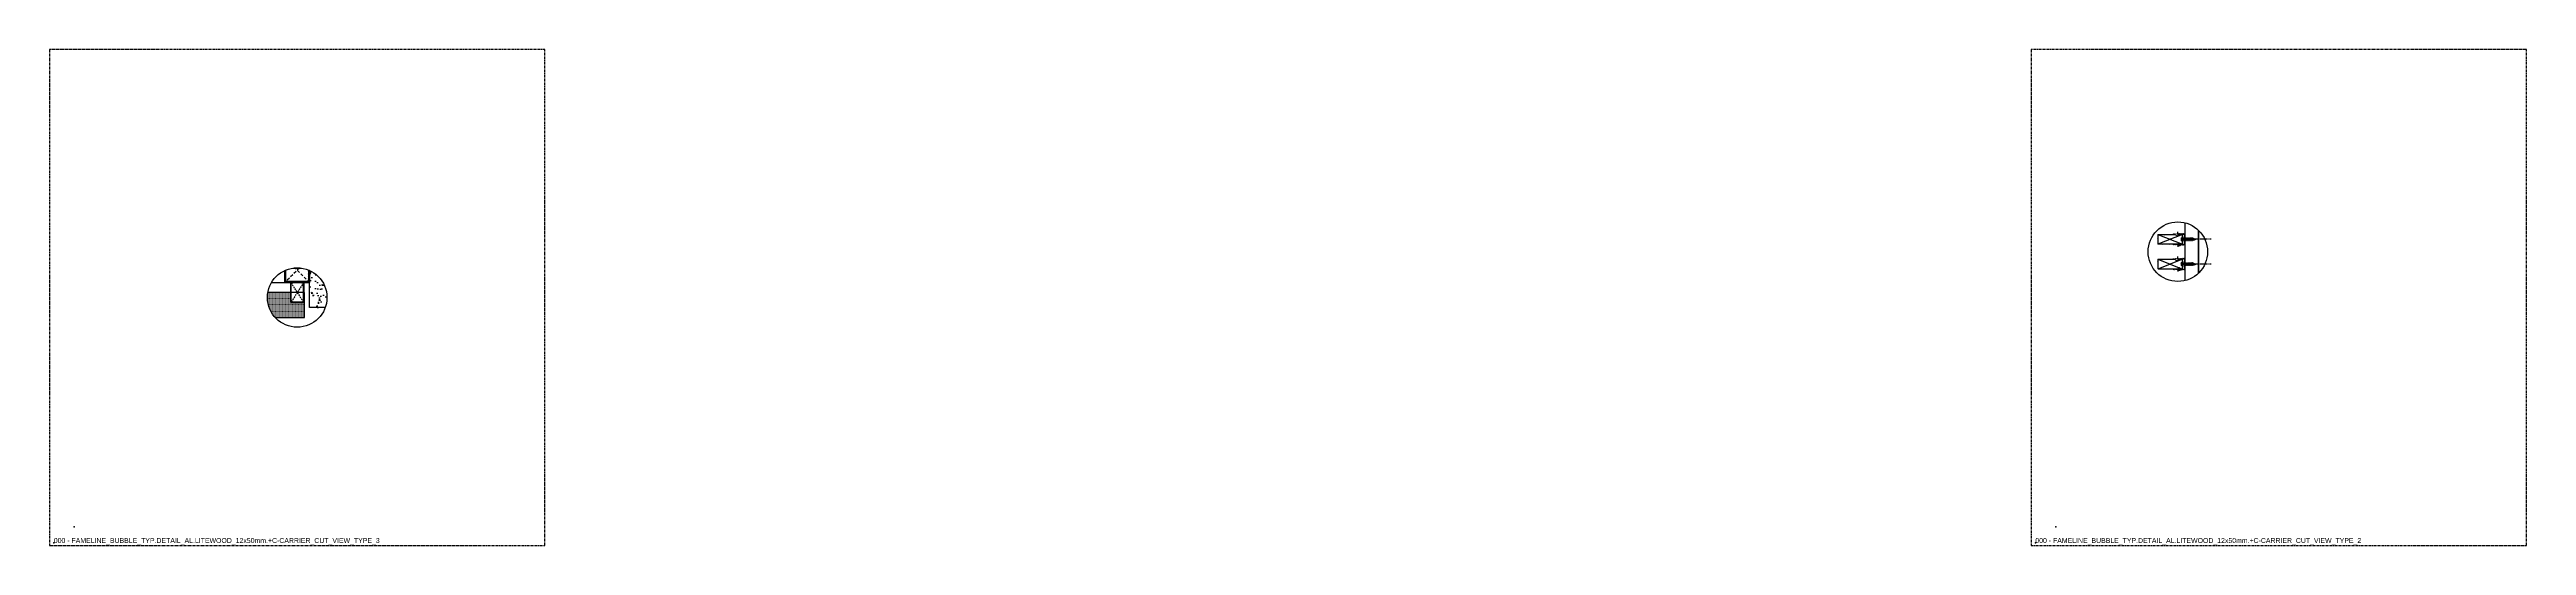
# Model space of a CAD drawing. Header units: millimetres. Extents: x -244126 to 368105, y -173968 to 259060.
# Drawn here: x 174884 to 179884, y -122644 to -121644 of the extents above; entities that cross this region are included whole.
import ezdxf
from ezdxf.enums import TextEntityAlignment as Align
from ezdxf.xclip import XClip

# ---------------------------------------------------------------- set-up
doc = ezdxf.new("R2010")
doc.units = ezdxf.units.MM
doc.header["$MEASUREMENT"] = 0
doc.header["$XCLIPFRAME"] = 0
for name, pattern in [('005_GG_TA_LINE', [13.75, 5, -1.25, 1.25, -1.25, 5]), ('HIDDEN', [9.525, 6.35, -3.175]), ('SLD-Solid', [0]), ('TA_HL_000.30000', [1.95, 1.065, -0.885])]:
    doc.linetypes.add(name, pattern=pattern)
for name, color, linetype in [('000 - H A T C H', 8, 'Continuous'), ('000 - H I D D E N', 7, 'Continuous'), ('000 - SYMBOL CON', 1, 'Continuous'), ('000 - WIPEOUT', 250, 'Continuous'), ('001 - ASCESSORIES', 1, 'Continuous'), ('002 - STRUCTURAL STEEL', 4, 'Continuous'), ('004 - CONCRETE', 5, 'Continuous'), ('A02_LITEWOOD', 7, 'Continuous'), ('A04_TUBE SERIES', 7, 'Continuous')]:
    doc.layers.add(name, color=color, linetype=linetype)
doc.styles.add('Cetury Gothic', font='GOTHIC.TTF')
doc.styles.get("Standard").update_dxf_attribs({"font": 'arial.ttf'})
doc.styles.add('TA', font='Cordia New.ttf', dxfattribs={"height": 4.5})

# ---------------------------------------------------------------- blocks, each defined once
blk = doc.blocks.new('*U3050')
at = {"layer": '002 - STRUCTURAL STEEL', "color": 0, "linetype": 'ByBlock'}
blk.add_lwpolyline([(0, 1700), (50, 1700), (50, 0), (0, 0)], close=True, dxfattribs=at)
blk = doc.blocks.new('*U3043')
at = {"color": 250}
blk.add_wipeout([(50, 0), (50, 50), (0, 50), (0, 0)], dxfattribs=at).dxf.layer = '000 - WIPEOUT'
at = {"layer": '000 - H A T C H'}
h = blk.add_hatch(dxfattribs=at)
h.set_pattern_fill('ANSI32', color=256, scale=0.25)
h.set_pattern_definition([(45, (37.5, 37.5), (-1.6838, 1.6838), []), (45, (38.6225, 37.5), (-1.6838, 1.6838), [])])
edge = h.paths.add_edge_path()
edge.add_line((50, 3), (50, 47))
edge.add_arc((47, 47), 3, 0, 90)
edge.add_line((47, 50), (3, 50))
edge.add_arc((3, 47), 3, 90, 180)
edge.add_line((0, 47), (0, 3))
edge.add_arc((3, 3), 3, 180, 270)
edge.add_line((3, 0), (47, 0))
edge.add_arc((47, 3), 3, 270, 360)
edge = h.paths.add_edge_path(flags=16)
edge.add_line((47.7, 4.3), (47.7, 45.7))
edge.add_arc((45.7, 45.7), 2, 0, 90)
edge.add_line((45.7, 47.7), (4.3, 47.7))
edge.add_arc((4.3, 45.7), 2, 90, 180)
edge.add_line((2.3, 45.7), (2.3, 4.3))
edge.add_arc((4.3, 4.3), 2, 180, 270)
edge.add_line((4.3, 2.3), (45.7, 2.3))
edge.add_arc((45.7, 4.3), 2, 270, 360)
at = {"layer": '000 - H I D D E N', "color": 8, "linetype": 'HIDDEN'}
for p, q in [((50, 0), (0, 50)), ((50, 50), (0, 0))]:
    blk.add_line(p, q, dxfattribs=at)
at = {"layer": '002 - STRUCTURAL STEEL', "color": 0}
for points in [[(50, 3), (50, 47, 0.414214), (47, 50), (3, 50, 0.414214), (0, 47), (0, 3, 0.414214), (3, 0), (47, 0, 0.414214)], [(47.7, 4.3), (47.7, 45.7, 0.414214), (45.7, 47.7), (4.3, 47.7, 0.414214), (2.3, 45.7), (2.3, 4.3, 0.414214), (4.3, 2.3), (45.7, 2.3, 0.414214)]]:
    blk.add_lwpolyline(points, format="xyb", close=True, dxfattribs=at)
at = {"layer": 'Defpoints', "color": 250}
blk.add_lwpolyline([(50, 0), (50, 50), (0, 50), (0, 0)], close=True, dxfattribs=at)
blk = doc.blocks.new('*U4899')
at = {"layer": 'A02_LITEWOOD', "color": 0, "style": 'TA', "flags": 1}
for tag, p in [('ITEM_VALUE', (10, -52.5)), ('PRODUCT_NAME_VALUE', (60, -52.5)), ('ITEM_NUMBER_VALUE', (120, -52.5)), ('PRODUCT_CODE_VALUE', (160, -52.5)), ('SELLING_PRICE_VALUE', (200, -52.5)), ('UNIT_VALUE', (230, -52.5)), ('TYPE_OF_COLOR_VALUE', (255, -52.5)), ('SECTION_VALUE', (285, -52.5))]:
    blk.add_attdef(tag, text='', height=1.8, dxfattribs=at).set_placement(p, align=Align.MIDDLE_CENTER)
at = {"color": 0, "ltscale": 300}
blk.add_wipeout([(0, -25), (870, -25), (870, 25), (0, 25)], dxfattribs=at).dxf.layer = '000 - WIPEOUT'
blk.add_lwpolyline([(0, -25), (870, -25), (870, 25), (0, 25)], close=True, dxfattribs=at)
for p in [(25, 25), (0, -25)]:
    blk.add_point(p, dxfattribs=at)
blk = doc.blocks.new('000 - ASSCESSORIES_FAMELINE_ALC-CARRIER_FOR_12x50mm._SIDE_VIEW')
blk.add_wipeout([(-20, -13), (20, -13), (20, 13), (-20, 13)]).dxf.layer = '000 - WIPEOUT'
at = {"layer": '000 - H A T C H'}
h = blk.add_hatch(dxfattribs=at)
h.set_pattern_fill('ANSI32', color=256, scale=0.1)
h.set_pattern_definition([(45, (-15462.6393, 6516.9696), (-0.67351921, 0.67351921), []), (45, (-15462.1903, 6516.9696), (-0.67351921, 0.67351921), [])])
edge = h.paths.add_edge_path()
edge.add_line((-20, 9), (-20, 12.3))
edge.add_arc((-19.3, 12.3), 0.7, 90, 180, ccw=False)
edge.add_line((-19.3, 13), (19.3, 13))
edge.add_arc((19.3, 12.3), 0.7, 0, 90, ccw=False)
edge.add_line((20, 12.3), (20, -12.3))
edge.add_arc((19.3, -12.3), 0.7, 270, 360, ccw=False)
edge.add_line((19.3, -13), (-19.3, -13))
edge.add_arc((-19.3, -12.3), 0.7, 180, 270, ccw=False)
edge.add_line((-20, -12.3), (-20, -9))
edge.add_line((-20, -9), (-19.3, -9))
edge.add_line((-19.3, -9), (-19.3, -12.1))
edge.add_arc((-19.1, -12.1), 0.2, 180, 270)
edge.add_line((-19.1, -12.3), (19.1, -12.3))
edge.add_arc((19.1, -12.1), 0.2, 270, 360)
edge.add_line((19.3, -12.1), (19.3, 12.1))
edge.add_arc((19.1, 12.1), 0.2, 0, 90)
edge.add_line((19.1, 12.3), (-19.1, 12.3))
edge.add_arc((-19.1, 12.1), 0.2, 90, 180)
edge.add_line((-19.3, 12.1), (-19.3, 9))
edge.add_line((-19.3, 9), (-20, 9))
at = {"color": 250}
blk.add_line((0, -13), (0, 13), dxfattribs=at)
at = {"layer": '000 - SYMBOL CON', "color": 8, "linetype": 'HIDDEN', "ltscale": 0.5}
for points in [[(-20, -13), (20, 13)], [(-20, 13), (20, -13)]]:
    blk.add_lwpolyline(points, dxfattribs=at)
at = {"layer": '001 - ASCESSORIES', "color": 0}
blk.add_lwpolyline([(-20, 9), (-20, 12.3, -0.414214), (-19.3, 13), (19.3, 13, -0.414214), (20, 12.3), (20, -12.3, -0.414214), (19.3, -13), (-19.3, -13, -0.414214), (-20, -12.3), (-20, -9), (-19.3, -9), (-19.3, -12.1, 0.414214), (-19.1, -12.3), (19.1, -12.3, 0.414214), (19.3, -12.1), (19.3, 12.1, 0.414214), (19.1, 12.3), (-19.1, 12.3, 0.414214), (-19.3, 12.1), (-19.3, 9)], format="xyb", close=True, dxfattribs=at)
at = {"layer": 'Defpoints', "color": 250}
blk.add_lwpolyline([(-20, -13), (20, -13), (20, 13), (-20, 13)], close=True, dxfattribs=at)
blk = doc.blocks.new('*U3111')
at = {"layer": '001 - ASCESSORIES', "color": 0, "xscale": -1}
blk.add_blockref('000 - ASSCESSORIES_FAMELINE_ALC-CARRIER_FOR_12x50mm._SIDE_VIEW', (0, 0), dxfattribs=at)
at = {"layer": 'A04_TUBE SERIES', "color": 0, "style": 'TA', "flags": 1}
for tag, p in [('ITEM_VALUE', (50, -212.5)), ('PRODUCT_NAME_VALUE', (300, -212.5)), ('ITEM_NUMBER_VALUE', (600, -212.5)), ('PRODUCT_CODE_VALUE', (800, -212.5)), ('SELLING_PRICE_VALUE', (1000, -212.5)), ('UNIT_VALUE', (1150, -212.5)), ('TYPE_OF_COLOR_VALUE', (1275, -212.5)), ('SECTION_VALUE', (1425, -212.5))]:
    blk.add_attdef(tag, text='', height=9, dxfattribs=at).set_placement(p, align=Align.MIDDLE_CENTER)
blk = doc.blocks.new('000 - CONCRETE_COLUMN_100x100mm.-CUT_VIEW')
at = {"layer": '000 - H A T C H'}
h = blk.add_hatch(dxfattribs=at)
h.set_pattern_fill('AR-CONC', color=256, scale=4)
h.set_pattern_definition([(50, (-55619.507, -25057.84), (28.690407, -2.510085), [3, -33]), (355, (-55619.507, -25057.84), (-5.550053, 30.087685), [2.4, -26.4]), (100.451444, (-55617.116, -25058.05), (23.140354, 27.5776), [2.549608, -28.045684]), (46.1842, (-55619.507, -25049.84), (42.689653, -6.620771), [4.5, -49.5]), (96.635635, (-55615.95, -25050.39), (37.386478, 38.964744), [3.824414, -42.06855]), (351.18416, (-55619.507, -25049.84), (37.386478, 38.964744), [3.6, -39.6]), (21, (-55615.507, -25051.84), (23.876282, -16.104756), [3, -33]), (326, (-55615.507, -25051.84), (9.732613, 29.006002), [2.4, -26.4]), (71.451445, (-55613.517, -25053.182), (33.608895, 12.901246), [2.549608, -28.045684]), (37.5, (-55619.507, -25057.84), (0.4863942, 13.3157542), [0, -26.08, 0, -26.8, 0, -26.5]), (7.5, (-55619.507, -25057.84), (10.5227815, 15.7764685), [0, -15.28, 0, -25.48, 0, -10.1]), (327.5, (-55628.427, -25057.84), (21.3528974, -0.9021949), [0, -10, 0, -31.2, 0, -41.4]), (317.5, (-55632.427, -25057.84), (23.327447, 4.0041993), [0, -13, 0, -20.72, 0, -29.4])])
h.paths.add_polyline_path([(-50, -50), (50, -50), (50, 50), (-50, 50)])
at = {"layer": '004 - CONCRETE'}
blk.add_lwpolyline([(-50, -50), (50, -50), (50, 50), (-50, 50)], close=True, dxfattribs=at)
blk = doc.blocks.new('000 - FAMELINE_BUBBLE_TYP.DETAIL_AL.LITEWOOD_12x50mm.+C-CARRIER_CUT_VIEW_TYPE_3')
at = {"layer": '002 - STRUCTURAL STEEL', "color": 1}
ref = blk.add_blockref('*U3050', (25, 80), dxfattribs=dict(at, xscale=-1, rotation=90))
XClip(ref).set_block_clipping_path([(20.6107134871, 33.5388902965), (25.4220802787, 49.9249007802), (34.6550255387, 64.2916440368), (47.5615509527, 75.47521197), (63.0960465895, 82.569578417), (80, 85.0000000001), (96.9039534105, 82.569578417), (112.4384490473, 75.47521197), (125.3449744613, 64.2916440368), (134.5779197213, 49.9249007802), (139.3892865129, 33.5388902965), (139.3892865129, 16.4611097037), (134.5779197213, 0.07509922), (125.3449744613, -14.2916440366), (112.4384490473, -25.4752119698), (96.9039534105, -32.5695784168), (80, -34.9999999999), (63.0960465895, -32.5695784168), (47.5615509527, -25.4752119698), (34.6550255387, -14.2916440366), (25.4220802787, 0.07509922), (20.6107134871, 16.4611097037)])
at = {"layer": '002 - STRUCTURAL STEEL', "color": 4}
ref = blk.add_blockref('*U3043', (-25, 80), dxfattribs=dict(at, xscale=-1, rotation=180))
XClip(ref).set_block_clipping_path([(16.4611097035, 20.6107134871), (0.0750992198, 25.4220802787), (-14.2916440368, 34.6550255387), (-25.47521197, 47.5615509527), (-32.569578417, 63.0960465895), (-35.0000000001, 80), (-32.569578417, 96.9039534105), (-25.47521197, 112.4384490473), (-14.2916440368, 125.3449744613), (0.0750992198, 134.5779197213), (16.4611097035, 139.3892865129), (33.5388902963, 139.3892865129), (49.92490078, 134.5779197213), (64.2916440366, 125.3449744613), (75.4752119698, 112.4384490473), (82.5695784168, 96.9039534105), (84.9999999999, 80), (82.5695784168, 63.0960465895), (75.4752119698, 47.5615509527), (64.2916440366, 34.6550255387), (49.92490078, 25.4220802787), (33.5388902963, 20.6107134871)])
at = {"layer": 'A02_LITEWOOD', "color": 2}
ref = blk.add_blockref('*U4899', (-855, -15), dxfattribs=at)
XClip(ref).set_block_clipping_path([(846.4611097035, 74.3892901212), (830.0750992198, 69.5779233296), (815.7083559632, 60.3449780696), (804.52478803, 47.4384526557), (797.430421583, 31.9039570188), (794.9999999999, 15.0000036084), (797.430421583, -1.9039498021), (804.52478803, -17.438445439), (815.7083559632, -30.3449708529), (830.0750992198, -39.5779161129), (846.4611097035, -44.3892829045), (863.5388902963, -44.3892829045), (879.92490078, -39.5779161129), (894.2916440366, -30.3449708529), (905.4752119698, -17.438445439), (912.5695784168, -1.9039498021), (914.9999999999, 15.0000036084), (912.5695784168, 31.9039570188), (905.4752119698, 47.4384526557), (894.2916440366, 60.3449780696), (879.92490078, 69.5779233296), (863.5388902963, 74.3892901212)])
at = {"layer": '001 - ASCESSORIES', "color": 3, "rotation": 90}
blk.add_blockref('*U3111', (0, 10), dxfattribs=at)
at = {"layer": '000 - H A T C H'}
h = blk.add_hatch(dxfattribs=at)
h.set_pattern_fill('DOTS', color=8, scale=15)
h.set_pattern_definition([(360, (20374.8088, -88669.5036), (0.46875, 0.9375), [0, -0.9375])])
edge = h.paths.add_edge_path()
edge.add_line((-13, 10), (-59.2, 10))
edge.add_arc((0, 0.5), 60, 170.8752, 180)
edge.add_arc((0, 0.5), 60, 180, 222.4346)
edge.add_line((-44.3, -40), (15, -40))
edge.add_line((15, -40), (15, 10))
edge.add_line((15, 10), (13, 10))
edge.add_line((13, 10), (13, -9.5))
edge.add_line((13, -9.5), (-13, -9.5))
edge.add_line((-13, -9.5), (-13, 10))
at = {"layer": '000 - SYMBOL CON', "color": 2, "linetype": 'ByBlock'}
blk.add_circle((0, 0), 60, dxfattribs=at)
at = {"color": 3}
ref = blk.add_blockref('000 - CONCRETE_COLUMN_100x100mm.-CUT_VIEW', (75, 30), dxfattribs=dict(at, xscale=-1))
XClip(ref).set_block_clipping_path([(83.5388902964, 29.389286513), (99.9249007801, 24.5779197214), (114.2916440367, 15.3449744614), (125.4752119699, 2.4384490475), (132.5695784169, -13.0960465894), (135, -29.9999999998), (132.5695784169, -46.9039534103), (125.4752119699, -62.4384490472), (114.2916440367, -75.3449744611), (99.9249007801, -84.5779197211), (83.5388902964, -89.3892865127), (66.4611097036, -89.3892865127), (50.0750992199, -84.5779197211), (35.7083559633, -75.3449744611), (24.5247880301, -62.4384490472), (17.4304215831, -46.9039534103), (15, -29.9999999998), (17.4304215831, -13.0960465894), (24.5247880301, 2.4384490475), (35.7083559633, 15.3449744614), (50.0750992199, 24.5779197214), (66.4611097036, 29.389286513)])
blk = doc.blocks.new('*U1760')
at = {"color": 0, "linetype": '005_GG_TA_LINE'}
blk.add_lwpolyline([(0, 0), (1000, 0), (1000, 1000), (0, 1000)], close=True, dxfattribs=at)
for p in [(8.6, 4.9), (50, 37.5)]:
    blk.add_point(p, dxfattribs=at)
blk.add_attdef('NAMEBLK', (8.6, 4.9), '', height=10, dxfattribs=at)
blk = doc.blocks.new('*U4910')
at = {"color": 3}
blk.add_wipeout([(0, 13.5), (150, 13.5), (150, -13.5), (0, -13.5)], dxfattribs=at).dxf.layer = '000 - WIPEOUT'
at = {"layer": '001 - ASCESSORIES', "color": 0}
for points in [[(0, 13.5), (150, 13.5), (150, -12.5), (0, -12.5)], [(0, -13.5), (150, -13.5), (150, -12.5), (0, -12.5)]]:
    blk.add_lwpolyline(points, close=True, dxfattribs=at)
blk = doc.blocks.new('*U4939')
at = {"layer": '000 - H A T C H'}
h = blk.add_hatch(dxfattribs=at)
h.set_pattern_fill('ANSI32', color=8, scale=5)
edge = h.paths.add_edge_path()
edge.add_line((0, -4.4), (0.2, -4.6))
edge.add_line((0.2, -4.6), (0, -4.8))
edge.add_line((0, -4.8), (0.2, -5))
edge.add_line((0.2, -5), (0, -5.2))
edge.add_line((0, -5.2), (0.2, -5.4))
edge.add_line((0.2, -5.4), (0, -5.6))
edge.add_line((0, -5.6), (0.2, -5.8))
edge.add_line((0.2, -5.8), (0, -6))
edge.add_line((0, -6), (0.2, -6.2))
edge.add_line((0.2, -6.2), (0, -6.4))
edge.add_line((0, -6.4), (0.2, -6.6))
edge.add_line((0.2, -6.6), (0, -6.8))
edge.add_line((0, -6.8), (0.2, -7))
edge.add_line((0.2, -7), (0, -7.2))
edge.add_line((0, -7.2), (0.2, -7.4))
edge.add_line((0.2, -7.4), (0, -7.6))
edge.add_line((0, -7.6), (0.2, -7.8))
edge.add_line((0.2, -7.8), (0, -8))
edge.add_line((0, -8), (0.2, -8.2))
edge.add_line((0.2, -8.2), (0, -8.4))
edge.add_line((0, -8.4), (0.2, -8.6))
edge.add_line((0.2, -8.6), (0, -8.8))
edge.add_line((0, -8.8), (0.2, -9))
edge.add_line((0.2, -9), (0, -9.2))
edge.add_line((0, -9.2), (0.2, -9.4))
edge.add_line((0.2, -9.4), (0, -9.6))
edge.add_line((0, -9.6), (0.2, -9.8))
edge.add_line((0.2, -9.8), (0.2, -11.5))
edge.add_arc((0.5, -11.5), 0.3, 180, 271.6094)
edge.add_line((0.5, -11.8), (24.9, -11))
edge.add_arc((24.9, -10.7), 0.3, 271.6099, 360)
edge.add_line((25.2, -10.7), (25.2, -10.3))
edge.add_arc((24.9, -10.3), 0.3, 360, 449.9039)
edge.add_line((24.9, -10), (20.9, -10))
edge.add_arc((20.9, -9.7), 0.3, 246.56, 270, ccw=False)
edge.add_line((20.8, -10), (16.8, -8.4))
edge.add_arc((16.7, -8.7), 0.3, 66.6413, 179.8948)
edge.add_line((16.4, -8.7), (16.4, -9.7))
edge.add_arc((16.1, -9.7), 0.3, 270, 360, ccw=False)
edge.add_line((16.1, -10), (5.7, -10))
edge.add_arc((5.7, -9.7), 0.3, 179.9451, 270, ccw=False)
edge.add_line((5.4, -9.7), (5.4, -9.2))
edge.add_arc((5.1, -9.2), 0.3, 0, 89.9032)
edge.add_line((5.1, -8.9), (4.7, -8.9))
edge.add_arc((4.7, -9.2), 0.3, 90, 180)
edge.add_line((4.4, -9.2), (4.4, -9.7))
edge.add_arc((4.1, -9.7), 0.3, 270, 359.976, ccw=False)
edge.add_line((4.1, -10), (2.3, -10))
edge.add_arc((2.3, -9.7), 0.3, 180, 270, ccw=False)
edge.add_line((2, -9.7), (2, -0.3))
edge.add_line((2, -0.3), (1.7, 0))
edge.add_line((1.7, 0), (2, 0.3))
edge.add_line((2, 0.3), (2, 9.7))
edge.add_arc((2.3, 9.7), 0.3, 89.8801, 180, ccw=False)
edge.add_line((2.3, 10), (4.1, 10))
edge.add_arc((4.1, 9.7), 0.3, -0.024, 89.8801, ccw=False)
edge.add_line((4.4, 9.7), (4.4, 9.2))
edge.add_arc((4.7, 9.2), 0.3, 180, 270)
edge.add_line((4.7, 8.9), (5.1, 8.9))
edge.add_arc((5.1, 9.2), 0.3, 270, 360)
edge.add_line((5.4, 9.2), (5.4, 9.7))
edge.add_arc((5.7, 9.7), 0.3, 89.8801, 179.9451, ccw=False)
edge.add_line((5.7, 10), (12.2, 10))
edge.add_line((12.2, 10), (12.4, 9.8))
edge.add_line((12.4, 9.8), (12.6, 10))
edge.add_line((12.6, 10), (12.8, 9.8))
edge.add_line((12.8, 9.8), (13, 10))
edge.add_line((13, 10), (13.2, 9.8))
edge.add_line((13.2, 9.8), (13.4, 10))
edge.add_line((13.4, 10), (13.6, 9.8))
edge.add_line((13.6, 9.8), (13.8, 10))
edge.add_line((13.8, 10), (14, 9.8))
edge.add_line((14, 9.8), (14.2, 10))
edge.add_line((14.2, 10), (14.4, 9.8))
edge.add_line((14.4, 9.8), (14.6, 10))
edge.add_line((14.6, 10), (14.8, 9.8))
edge.add_line((14.8, 9.8), (15, 10))
edge.add_line((15, 10), (15.2, 9.8))
edge.add_line((15.2, 9.8), (15.4, 10))
edge.add_line((15.4, 10), (15.6, 9.8))
edge.add_line((15.6, 9.8), (15.8, 10))
edge.add_line((15.8, 10), (16, 9.8))
edge.add_line((16, 9.8), (16.2, 10))
edge.add_line((16.2, 10), (16.4, 9.8))
edge.add_line((16.4, 9.8), (16.6, 10))
edge.add_line((16.6, 10), (16.8, 9.8))
edge.add_line((16.8, 9.8), (17, 10))
edge.add_line((17, 10), (17.2, 9.8))
edge.add_line((17.2, 9.8), (17.4, 10))
edge.add_line((17.4, 10), (17.6, 9.8))
edge.add_line((17.6, 9.8), (17.8, 10))
edge.add_line((17.8, 10), (18, 9.8))
edge.add_line((18, 9.8), (18.2, 10))
edge.add_line((18.2, 10), (18.4, 9.8))
edge.add_line((18.4, 9.8), (18.6, 10))
edge.add_line((18.6, 10), (18.8, 9.8))
edge.add_line((18.8, 9.8), (19, 10))
edge.add_line((19, 10), (19.2, 9.8))
edge.add_line((19.2, 9.8), (19.4, 10))
edge.add_line((19.4, 10), (19.6, 9.8))
edge.add_line((19.6, 9.8), (19.8, 10))
edge.add_line((19.8, 10), (20, 9.8))
edge.add_line((20, 9.8), (20.2, 10))
edge.add_line((20.2, 10), (20.4, 9.8))
edge.add_line((20.4, 9.8), (20.6, 10))
edge.add_line((20.6, 10), (20.8, 9.8))
edge.add_line((20.8, 9.8), (21, 10))
edge.add_line((21, 10), (21.2, 9.8))
edge.add_line((21.2, 9.8), (21.4, 10))
edge.add_line((21.4, 10), (21.6, 9.8))
edge.add_line((21.6, 9.8), (21.8, 10))
edge.add_line((21.8, 10), (22, 9.8))
edge.add_line((22, 9.8), (22.2, 10))
edge.add_line((22.2, 10), (22.4, 9.8))
edge.add_line((22.4, 9.8), (22.6, 10))
edge.add_line((22.6, 10), (22.8, 9.8))
edge.add_line((22.8, 9.8), (23, 10))
edge.add_line((23, 10), (23.2, 9.8))
edge.add_line((23.2, 9.8), (23.4, 10))
edge.add_line((23.4, 10), (23.6, 9.8))
edge.add_line((23.6, 9.8), (23.8, 10))
edge.add_line((23.8, 10), (24, 9.8))
edge.add_line((24, 9.8), (24.2, 10))
edge.add_line((24.2, 10), (24.9, 10))
edge.add_arc((24.9, 10.3), 0.3, 270.0001, 360)
edge.add_line((25.2, 10.3), (25.2, 10.7))
edge.add_arc((24.9, 10.7), 0.3, 360, 448.2938)
edge.add_line((24.9, 11), (0.5, 11.8))
edge.add_arc((0.5, 11.5), 0.3, 88.1816, 180)
edge.add_line((0.2, 11.5), (0.2, 9.8))
edge.add_line((0.2, 9.8), (0, 9.6))
edge.add_line((0, 9.6), (0.2, 9.4))
edge.add_line((0.2, 9.4), (0, 9.2))
edge.add_line((0, 9.2), (0.2, 9))
edge.add_line((0.2, 9), (0, 8.8))
edge.add_line((0, 8.8), (0.2, 8.6))
edge.add_line((0.2, 8.6), (0, 8.4))
edge.add_line((0, 8.4), (0.2, 8.2))
edge.add_line((0.2, 8.2), (0, 8))
edge.add_line((0, 8), (0.2, 7.8))
edge.add_line((0.2, 7.8), (0, 7.6))
edge.add_line((0, 7.6), (0.2, 7.4))
edge.add_line((0.2, 7.4), (0, 7.2))
edge.add_line((0, 7.2), (0.2, 7))
edge.add_line((0.2, 7), (0, 6.8))
edge.add_line((0, 6.8), (0.2, 6.6))
edge.add_line((0.2, 6.6), (0, 6.4))
edge.add_line((0, 6.4), (0.2, 6.2))
edge.add_line((0.2, 6.2), (0, 6))
edge.add_line((0, 6), (0.2, 5.8))
edge.add_line((0.2, 5.8), (0, 5.6))
edge.add_line((0, 5.6), (0.2, 5.4))
edge.add_line((0.2, 5.4), (0, 5.2))
edge.add_line((0, 5.2), (0.2, 5))
edge.add_line((0.2, 5), (0, 4.8))
edge.add_line((0, 4.8), (0.2, 4.6))
edge.add_line((0.2, 4.6), (0, 4.4))
edge.add_line((0, 4.4), (0.2, 4.2))
edge.add_line((0.2, 4.2), (0, 4))
edge.add_line((0, 4), (0.2, 3.8))
edge.add_line((0.2, 3.8), (0, 3.6))
edge.add_line((0, 3.6), (0.2, 3.4))
edge.add_line((0.2, 3.4), (0, 3.2))
edge.add_line((0, 3.2), (0.2, 3))
edge.add_line((0.2, 3), (0, 2.8))
edge.add_line((0, 2.8), (0.2, 2.6))
edge.add_line((0.2, 2.6), (0, 2.4))
edge.add_line((0, 2.4), (0.2, 2.2))
edge.add_line((0.2, 2.2), (0, 2))
edge.add_line((0, 2), (0.2, 1.8))
edge.add_line((0.2, 1.8), (0, 1.6))
edge.add_line((0, 1.6), (0.2, 1.4))
edge.add_line((0.2, 1.4), (0, 1.2))
edge.add_line((0, 1.2), (0.2, 1))
edge.add_line((0.2, 1), (0, 0.8))
edge.add_line((0, 0.8), (0.2, 0.6))
edge.add_line((0.2, 0.6), (0, 0.4))
edge.add_line((0, 0.4), (0.2, 0.2))
edge.add_line((0.2, 0.2), (0, 0))
edge.add_line((0, 0), (0.2, -0.2))
edge.add_line((0.2, -0.2), (0, -0.4))
edge.add_line((0, -0.4), (0.2, -0.6))
edge.add_line((0.2, -0.6), (0, -0.8))
edge.add_line((0, -0.8), (0.2, -1))
edge.add_line((0.2, -1), (0, -1.2))
edge.add_line((0, -1.2), (0.2, -1.4))
edge.add_line((0.2, -1.4), (0, -1.6))
edge.add_line((0, -1.6), (0.2, -1.8))
edge.add_line((0.2, -1.8), (0, -2))
edge.add_line((0, -2), (0.2, -2.2))
edge.add_line((0.2, -2.2), (0, -2.4))
edge.add_line((0, -2.4), (0.2, -2.6))
edge.add_line((0.2, -2.6), (0, -2.8))
edge.add_line((0, -2.8), (0.2, -3))
edge.add_line((0.2, -3), (0, -3.2))
edge.add_line((0, -3.2), (0.2, -3.4))
edge.add_line((0.2, -3.4), (0, -3.6))
edge.add_line((0, -3.6), (0.2, -3.8))
edge.add_line((0.2, -3.8), (0, -4))
edge.add_line((0, -4), (0.2, -4.2))
edge.add_line((0.2, -4.2), (0, -4.4))
at = {"color": 3}
blk.add_point((5.2, 0), dxfattribs=at)
at = {"layer": 'Defpoints', "color": 250}
for p, q in [((15, 8.6), (15, 15.1)), ((15, -8.6), (15, -15.1))]:
    blk.add_line(p, q, dxfattribs=at)
blk = doc.blocks.new('*U4792')
at = {"color": 3}
blk.add_blockref('*U4939', (0, 0), dxfattribs=at)
at = {"layer": 'A04_TUBE SERIES', "color": 0, "style": 'TA', "flags": 1}
for tag, p in [('ITEM_VALUE', (10, -52.5)), ('PRODUCT_NAME_VALUE', (60, -52.5)), ('ITEM_NUMBER_VALUE', (120, -52.5)), ('PRODUCT_CODE_VALUE', (160, -52.5)), ('SELLING_PRICE_VALUE', (200, -52.5)), ('UNIT_VALUE', (230, -52.5)), ('TYPE_OF_COLOR_VALUE', (255, -52.5)), ('SECTION_VALUE', (285, -52.5))]:
    blk.add_attdef(tag, text='', height=1.8, dxfattribs=at).set_placement(p, align=Align.MIDDLE_CENTER)
blk = doc.blocks.new('000 - DYNAMIC_VIEW_ASSCESSORIES_PHILLIPS_HEAD_SELF_DRILLING_SCREW_No.8x25mm._SIDE_VIEW')
at = {"layer": '000 - H A T C H', "linetype": 'ByBlock'}
h = blk.add_hatch(color=250, dxfattribs=at)
h.dxf.hatch_style = 1
edge = h.paths.add_edge_path()
edge.add_arc((3, 1.6), 1.05, 384.1341, 422.4587)
edge.add_arc((2.8, 2.5), 0.657, 308.6596, 358.8819, ccw=False)
edge.add_line((3.2, 2), (2, 2))
edge.add_arc((1, 1.6), 1.05, 384.1341, 422.4587)
edge.add_arc((0.8, 2.5), 0.657, 315.6091, 358.8819, ccw=False)
edge.add_line((1.3, 2.1), (0, 2.5))
edge.add_line((0, 2.5), (0, 4.5))
edge.add_line((0, 4.5), (-0.5, 4.5))
edge.add_arc((7.3, 0), 9.04, 150.1372, 176.0119)
edge.add_line((-1.7, 0.6), (-1, 0.6))
edge.add_line((-1, 0.6), (-1, -0.6))
edge.add_line((-1, -0.6), (-1.7, -0.6))
edge.add_arc((7.3, 0), 9.04, 183.5796, 209.8628)
edge.add_line((-0.5, -4.5), (0, -4.5))
edge.add_line((0, -4.5), (0, -2.5))
edge.add_line((0, -2.5), (1.8, -2))
edge.add_line((1.8, -2), (2.1, -2))
edge.add_arc((1.7, -2.9), 0.966, 382.4776, 424.1153, ccw=False)
edge.add_arc((2, -1.9), 0.847, 314.556, 352.9855)
edge.add_line((2.9, -2), (4.1, -2))
edge.add_arc((3.7, -2.9), 0.966, 382.4776, 424.1153, ccw=False)
edge.add_arc((4, -1.9), 0.847, 314.556, 352.9855)
edge.add_line((4.9, -2), (6.1, -2))
edge.add_arc((5.7, -2.9), 0.966, 382.4776, 424.1153, ccw=False)
edge.add_arc((6, -1.9), 0.847, 314.556, 352.9855)
edge.add_line((6.9, -2), (8.1, -2))
edge.add_arc((7.7, -2.9), 0.966, 382.4776, 424.1153, ccw=False)
edge.add_arc((8, -1.9), 0.847, 314.556, 352.9855)
edge.add_line((8.9, -2), (10.1, -2))
edge.add_arc((9.7, -2.9), 0.966, 382.4776, 424.1153, ccw=False)
edge.add_arc((10, -1.9), 0.847, 314.556, 352.9855)
edge.add_line((10.9, -2), (12.1, -2))
edge.add_arc((11.7, -2.9), 0.966, 382.4776, 424.1153, ccw=False)
edge.add_arc((12, -1.9), 0.847, 314.556, 352.9855)
edge.add_line((12.9, -2), (14.1, -2))
edge.add_arc((13.7, -2.9), 0.966, 382.4776, 424.1153, ccw=False)
edge.add_arc((14, -1.9), 0.847, 314.556, 352.9855)
edge.add_line((14.9, -2), (16.1, -2))
edge.add_arc((15.7, -2.9), 0.966, 382.4776, 424.1153, ccw=False)
edge.add_arc((16, -1.9), 0.847, 314.556, 352.9855)
edge.add_line((16.9, -2), (17.6, -2))
edge.add_line((17.6, -2), (18.1, -1.8))
edge.add_arc((17.7, -2.7), 0.966, 382.4776, 424.1153, ccw=False)
edge.add_arc((18, -1.7), 0.847, 314.556, 352.9855)
edge.add_line((18.8, -1.8), (18.7, -1.6))
edge.add_line((18.7, -1.6), (19.9, -1.1))
edge.add_arc((19.5, -2), 0.966, 382.4776, 424.1153, ccw=False)
edge.add_arc((19.8, -1), 0.847, 314.556, 352.9855)
edge.add_line((20.7, -1.1), (20.6, -0.9))
edge.add_line((20.6, -0.9), (23, 0))
edge.add_line((23, 0), (20.2, 1.1))
edge.add_line((20.2, 1.1), (20.1, 1.3))
edge.add_arc((19.2, 0.9), 1.05, 384.1341, 422.4587)
edge.add_arc((19, 1.9), 0.657, 308.6596, 358.8819, ccw=False)
edge.add_line((19.4, 1.3), (18, 1.9))
edge.add_line((18, 1.9), (18, 2))
edge.add_arc((17, 1.6), 1.05, 384.1341, 422.4587)
edge.add_arc((16.8, 2.5), 0.657, 308.6596, 358.8819, ccw=False)
edge.add_line((17.2, 2), (16, 2))
edge.add_arc((15, 1.6), 1.05, 384.1341, 422.4587)
edge.add_arc((14.8, 2.5), 0.657, 308.6596, 358.8819, ccw=False)
edge.add_line((15.2, 2), (14, 2))
edge.add_arc((13, 1.6), 1.05, 384.1341, 422.4587)
edge.add_arc((12.8, 2.5), 0.657, 308.6596, 358.8819, ccw=False)
edge.add_line((13.2, 2), (12, 2))
edge.add_arc((11, 1.6), 1.05, 384.1341, 422.4587)
edge.add_arc((10.8, 2.5), 0.657, 308.6596, 358.8819, ccw=False)
edge.add_line((11.2, 2), (10, 2))
edge.add_arc((9, 1.6), 1.05, 384.1341, 422.4587)
edge.add_arc((8.8, 2.5), 0.657, 308.6596, 358.8819, ccw=False)
edge.add_line((9.2, 2), (8, 2))
edge.add_arc((7, 1.6), 1.05, 384.1341, 422.4587)
edge.add_arc((6.8, 2.5), 0.657, 308.6596, 358.8819, ccw=False)
edge.add_line((7.2, 2), (6, 2))
edge.add_arc((5, 1.6), 1.05, 384.1341, 422.4587)
edge.add_arc((4.8, 2.5), 0.657, 308.6596, 358.8819, ccw=False)
edge.add_line((5.2, 2), (4, 2))
at = {"layer": '001 - ASCESSORIES', "color": 0, "linetype": 'ByBlock'}
for p, q in [((-1, 0.6), (-1.7, 0.6)), ((-1, -0.6), (-1, 0.6)), ((0, 4.5), (-0.5, 4.5)), ((-0.5, 4.5), (-0.5, -4.5)), ((0, 4.5), (0, -4.5)), ((1.3, 2.1), (0, 2.5)), ((2.6, -2.5), (1.5, 2.5)), ((3.2, 2), (2, 2)), ((4.6, -2.5), (3.5, 2.5)), ((5.2, 2), (4, 2)), ((6.6, -2.5), (5.5, 2.5)), ((7.2, 2), (6, 2)), ((8.6, -2.5), (7.5, 2.5)), ((9.2, 2), (8, 2)), ((10.6, -2.5), (9.5, 2.5)), ((11.2, 2), (10, 2)), ((12.6, -2.5), (11.5, 2.5)), ((13.2, 2), (12, 2)), ((14.6, -2.5), (13.5, 2.5)), ((15.2, 2), (14, 2)), ((16.6, -2.5), (15.5, 2.5)), ((17.2, 2), (16, 2)), ((18.5, -2.3), (17.5, 2.5)), ((18, 1.9), (19.4, 1.3)), ((20.4, -1.6), (19.6, 1.8)), ((20.2, 1.1), (23, 0)), ((-1.7, -0.6), (-1, -0.6)), ((0, 0), (-0.5, 0)), ((0, -4.5), (-0.5, -4.5)), ((0, -2.5), (1.8, -2)), ((2.1, -2), (1.8, -2)), ((4.1, -2), (2.9, -2)), ((6.1, -2), (4.9, -2)), ((8.1, -2), (6.9, -2)), ((10.1, -2), (8.9, -2)), ((12.1, -2), (10.9, -2)), ((14.1, -2), (12.9, -2)), ((16.1, -2), (14.9, -2)), ((17.6, -2), (16.9, -2)), ((17.6, -2), (18.1, -1.8)), ((18.7, -1.6), (19.9, -1.1)), ((20.6, -0.9), (23, 0))]:
    blk.add_line(p, q, dxfattribs=at)
at = {"layer": '001 - ASCESSORIES', "color": 250, "linetype": 'ByBlock'}
blk.add_line((54.2, 0), (-3.8, 0), dxfattribs=at)
at = {"layer": '001 - ASCESSORIES', "color": 0, "linetype": 'ByBlock'}
for points in [[(2.1, -2), (1.2, 2, 0.222712), (1.5, 2.5, -0.168799), (2, 2), (2.9, -2, -0.16927), (2.6, -2.5, 0.183704)], [(4.1, -2), (3.2, 2, 0.222712), (3.5, 2.5, -0.168799), (4, 2), (4.9, -2, -0.16927), (4.6, -2.5, 0.183704)], [(6.1, -2), (5.2, 2, 0.222712), (5.5, 2.5, -0.168799), (6, 2), (6.9, -2, -0.16927), (6.6, -2.5, 0.183704)], [(8.1, -2), (7.2, 2, 0.222712), (7.5, 2.5, -0.168799), (8, 2), (8.9, -2, -0.16927), (8.6, -2.5, 0.183704)], [(10.1, -2), (9.2, 2, 0.222712), (9.5, 2.5, -0.168799), (10, 2), (10.9, -2, -0.16927), (10.6, -2.5, 0.183704)], [(12.1, -2), (11.2, 2, 0.222712), (11.5, 2.5, -0.168799), (12, 2), (12.9, -2, -0.16927), (12.6, -2.5, 0.183704)], [(14.1, -2), (13.2, 2, 0.222712), (13.5, 2.5, -0.168799), (14, 2), (14.9, -2, -0.16927), (14.6, -2.5, 0.183704)], [(16.1, -2), (15.2, 2, 0.222712), (15.5, 2.5, -0.168799), (16, 2), (16.9, -2, -0.16927), (16.6, -2.5, 0.183704)], [(18.1, -1.8), (17.2, 2, 0.222712), (17.5, 2.5, -0.168799), (18, 2), (18.8, -1.8, -0.16927), (18.5, -2.3, 0.183704)], [(19.9, -1.1), (19.4, 1.3, 0.222712), (19.6, 1.8, -0.168799), (20.1, 1.3), (20.7, -1.1, -0.16927), (20.4, -1.6, 0.183704)]]:
    blk.add_lwpolyline(points, format="xyb", close=True, dxfattribs=at)
for start, end in [(150.1372, 176.0119), (183.5796, 209.8628)]:
    blk.add_arc((7.3, 0), 9.04, start, end, dxfattribs=at)
at = {"layer": '001 - ASCESSORIES', "color": 0, "linetype": 'ByBlock', "insert": (13, -0.4), "char_height": 1, "width": 59.684, "attachment_point": 2, "rotation": 90, "style": 'Cetury Gothic'}
blk.add_mtext('\\A1;{\\H1.68x;\\C150;1\\H0.59542x; }', dxfattribs=at)
blk = doc.blocks.new('*U4799')
at = {"layer": '001 - ASCESSORIES', "color": 0, "linetype": 'ByBlock'}
blk.add_blockref('000 - DYNAMIC_VIEW_ASSCESSORIES_PHILLIPS_HEAD_SELF_DRILLING_SCREW_No.8x25mm._SIDE_VIEW', (0, 0), dxfattribs=at)
blk = doc.blocks.new('*U3119')
at = {"color": 250}
blk.add_wipeout([(-25, -10), (25, -10), (25, 10), (-25, 10)], dxfattribs=at).dxf.layer = '000 - WIPEOUT'
blk.add_point((0, 0))
at = {"layer": 'A02_LITEWOOD', "color": 0, "linetype": 'SLD-Solid', "lineweight": 15}
blk.add_lwpolyline([(-23.4, -1.8), (-22.7, -1.8), (-22.7, 1.3, 0.414214), (-23.6, 2.2), (-24.1, 2.2, 0.414214), (-25, 1.3), (-25, -8.9, 0.414214), (-23.9, -10), (-16.2, -10, 0.414214), (-15, -8.9), (-15, -8, -0.616061), (-13.5, -7.3), (-9.4, -9.8, 0.164473), (-8.9, -10), (23.8, -10, 0.414214), (25, -8.9), (25, 8.8, 0.414214), (23.8, 10), (-23.9, 10, 0.414214), (-25, 8.8), (-25, 3.2, 0.414214), (-24.1, 2.3), (-23.5, 2.3, -0.414214), (-22.6, 1.4), (-22.6, -1.8, -0.414214), (-23, -2.2), (-23, -2.2, -0.414214), (-23.5, -1.8), (-23.5, 1.4), (-24.2, 1.4), (-24.2, -1.8, 1.000966), (-21.9, -1.8), (-21.9, 1.4, 0.414214), (-23.5, 3), (-24.1, 3, -0.414214), (-24.3, 3.2), (-24.3, 8.8, -0.414214), (-23.9, 9.3), (23.8, 9.3, -0.414214), (24.3, 8.8), (24.3, -8.9, -0.414214), (23.8, -9.3), (-8.9, -9.3, -0.164473), (-9, -9.3), (-13.1, -6.7, 0.617259), (-15.7, -8), (-15.7, -8.9, -0.414214), (-16.2, -9.3), (-23.9, -9.3, -0.414214), (-24.3, -8.9), (-24.3, 1.3, -0.414214), (-24.1, 1.5), (-23.6, 1.5, -0.414214), (-23.4, 1.3)], format="xyb", close=True, dxfattribs=at)
blk = doc.blocks.new('000 - FAMELINE_AL.LITEWOOD_20x50mm._CUT_VIEW')
at = {"layer": 'A02_LITEWOOD', "color": 0}
blk.add_blockref('*U3119', (0, 0), dxfattribs=at)
at = {"layer": '000 - H A T C H'}
h = blk.add_hatch(dxfattribs=at)
h.set_pattern_fill('ANSI32', color=8, scale=5)
edge = h.paths.add_edge_path()
edge.add_line((-23.4, -1.8), (-22.7, -1.8))
edge.add_line((-22.7, -1.8), (-22.7, 1.3))
edge.add_arc((-23.6, 1.3), 0.9, 360, 450)
edge.add_line((-23.6, 2.2), (-24.1, 2.2))
edge.add_arc((-24.1, 1.3), 0.9, 90, 180)
edge.add_line((-25, 1.3), (-25, -8.9))
edge.add_arc((-23.8, -8.8), 1.15, 180, 270)
edge.add_line((-23.9, -10), (-16.2, -10))
edge.add_arc((-16.2, -8.9), 1.15, 270, 360)
edge.add_line((-15, -8.9), (-15, -8))
edge.add_arc((-14.1, -8), 0.938, 53.0492, 179.5916, ccw=False)
edge.add_line((-13.5, -7.3), (-9.4, -9.8))
edge.add_arc((-8.9, -9.1), 0.9, 232.64, 270)
edge.add_line((-8.9, -10), (23.8, -10))
edge.add_arc((23.8, -8.8), 1.15, 270, 360)
edge.add_line((25, -8.9), (25, 8.8))
edge.add_arc((23.9, 8.8), 1.15, 360, 450)
edge.add_line((23.9, 10), (-23.8, 10))
edge.add_arc((-23.8, 8.8), 1.15, 90, 180)
edge.add_line((-25, 8.9), (-25, 3.2))
edge.add_arc((-24.1, 3.2), 0.9, 180, 270)
edge.add_line((-24.1, 2.3), (-23.5, 2.3))
edge.add_arc((-23.5, 1.4), 0.9, 0, 90, ccw=False)
edge.add_line((-22.6, 1.4), (-22.6, -1.8))
edge.add_arc((-23, -1.8), 0.45, 270, 360, ccw=False)
edge.add_line((-23, -2.2), (-23, -2.2))
edge.add_arc((-23, -1.8), 0.45, 180, 270, ccw=False)
edge.add_line((-23.5, -1.8), (-23.5, 1.4))
edge.add_line((-23.5, 1.4), (-24.2, 1.4))
edge.add_line((-24.2, 1.4), (-24.2, -1.8))
edge.add_arc((-23, -1.8), 1.17, 179.8894, 360)
edge.add_line((-21.9, -1.8), (-21.9, 1.4))
edge.add_arc((-23.5, 1.4), 1.6, 360, 450)
edge.add_line((-23.5, 3), (-24.1, 3))
edge.add_arc((-24.1, 3.2), 0.2, 180, 270, ccw=False)
edge.add_line((-24.3, 3.2), (-24.3, 8.9))
edge.add_arc((-23.8, 8.9), 0.45, 90, 180, ccw=False)
edge.add_line((-23.8, 9.3), (23.9, 9.3))
edge.add_arc((23.9, 8.9), 0.45, 0, 90, ccw=False)
edge.add_line((24.3, 8.9), (24.3, -8.9))
edge.add_arc((23.8, -8.9), 0.45, 270, 360, ccw=False)
edge.add_line((23.8, -9.3), (-8.9, -9.3))
edge.add_arc((-8.9, -9.1), 0.2, 232.64, 270, ccw=False)
edge.add_line((-9, -9.3), (-13.1, -6.7))
edge.add_arc((-14.1, -8), 1.64, 52.9496, 179.691)
edge.add_line((-15.7, -8), (-15.7, -8.9))
edge.add_arc((-16.1, -8.8), 0.45, 270, 360, ccw=False)
edge.add_line((-16.2, -9.3), (-23.9, -9.3))
edge.add_arc((-23.9, -8.8), 0.45, 180, 270, ccw=False)
edge.add_line((-24.3, -8.9), (-24.3, 1.3))
edge.add_arc((-24.1, 1.3), 0.2, 90, 180, ccw=False)
edge.add_line((-24.1, 1.5), (-23.6, 1.5))
edge.add_arc((-23.6, 1.3), 0.2, 0, 90, ccw=False)
edge.add_line((-23.4, 1.3), (-23.4, -1.8))
h.paths.add_polyline_path([(-25, -10), (25, -10), (25, 10), (-25, 10)], flags=0)
at = {"layer": '000 - SYMBOL CON', "color": 8, "linetype": 'ByBlock'}
for p, q in [((-25, -10), (25, 10)), ((25, -10), (-25, 10))]:
    blk.add_line(p, q, dxfattribs=at)
blk = doc.blocks.new('*U4906')
at = {"layer": 'A02_LITEWOOD', "color": 0}
blk.add_blockref('000 - FAMELINE_AL.LITEWOOD_20x50mm._CUT_VIEW', (0, 0), dxfattribs=at)
at = {"layer": 'A02_LITEWOOD', "color": 0, "style": 'TA', "flags": 1}
for tag, p in [('ITEM_VALUE', (10, -52.5)), ('PRODUCT_NAME_VALUE', (60, -52.5)), ('ITEM_NUMBER_VALUE', (120, -52.5)), ('PRODUCT_CODE_VALUE', (160, -52.5)), ('SELLING_PRICE_VALUE', (200, -52.5)), ('UNIT_VALUE', (230, -52.5)), ('TYPE_OF_COLOR_VALUE', (255, -52.5)), ('SECTION_VALUE', (285, -52.5))]:
    blk.add_attdef(tag, text='', height=1.8, dxfattribs=at).set_placement(p, align=Align.MIDDLE_CENTER)
blk = doc.blocks.new('*U4891')
at = {"layer": '000 - H A T C H'}
h = blk.add_hatch(dxfattribs=at)
h.set_pattern_fill('DOTS', color=8, scale=5, angle=90)
edge = h.paths.add_edge_path()
edge.add_arc((2.8, 0), 1.25, -53.1301, 53.1301, ccw=False)
edge.add_arc((2.8, -0.7), 0.812, 202.6199, 337.3801, ccw=False)
edge.add_line((2.1, -1), (0, -1))
edge.add_line((0, -1), (0, -3))
edge.add_line((0, -3), (-1, -1.5))
edge.add_line((-1, -1.5), (-1, 1.5))
edge.add_line((-1, 1.5), (0, 3))
edge.add_line((0, 3), (0, 1))
edge.add_line((0, 1), (2.1, 1))
edge.add_arc((2.8, 0.7), 0.812, 22.6199, 157.3801, ccw=False)
at = {"layer": '001 - ASCESSORIES', "color": 0}
for p, q in [((2.1, 1), (0, 1)), ((2.1, -1), (0, -1))]:
    blk.add_line(p, q, dxfattribs=at)
for points in [[(-1, -1.5), (-1, 1.5), (0, 3), (0, -3)], [(0, 3), (0, 1), (2.1, 1), (2.1, -1), (0, -1), (0, -3), (-1, -1.5), (-1, 1.5)]]:
    blk.add_lwpolyline(points, close=True, dxfattribs=at)
blk.add_lwpolyline([(3.6, 1, -0.5), (3.6, -1, -0.666667), (2.1, -1), (0, -1), (0, -3), (-1, -1.5), (-1, 1.5), (0, 3), (0, 1), (2.1, 1, -0.666667)], format="xyb", close=True, dxfattribs=at)
blk.add_lwpolyline([(3.6, -1), (3.6, 1, -0.5), (3.6, -1, -0.666667), (2.1, -1), (2.1, 1, -0.666667), (3.6, 1)], format="xyb", dxfattribs=at)
blk = doc.blocks.new('A$C72c86bc8')
at = {"layer": 'A04_TUBE SERIES', "color": 2, "ltscale": 300}
ref = blk.add_blockref('*U4910', (28.5, -75), dxfattribs=dict(at, rotation=90))
XClip(ref).set_block_clipping_path([(134.6713137221, 34.7646229523), (132.0633909777, 47.0339348188), (126.9615242271, 58.4929151563), (119.5886895286, 68.6407515378), (110.2671151375, 77.0339348188), (99.4041985845, 83.3056426148), (87.4747014491, 87.1817712003), (75, 88.4929151563), (62.5252985509, 87.1817712003), (50.5958014155, 83.3056426148), (39.7328848625, 77.0339348188), (30.4113104714, 68.6407515378), (23.0384757729, 58.4929151563), (17.9366090223, 47.0339348188), (15.3286862779, 34.7646229523), (15.3286862779, 22.2212073602), (17.9366090223, 9.9518954938), (23.0384757729, -1.5070848437), (30.4113104714, -11.6549212253), (39.7328848625, -20.0481045062), (50.5958014155, -26.3198123023), (62.5252985509, -30.1959408878), (75, -31.5070848437), (87.4747014491, -30.1959408878), (99.4041985845, -26.3198123023), (110.2671151375, -20.0481045062), (119.5886895286, -11.6549212253), (126.9615242271, -1.5070848437), (132.0633909777, 9.9518954938), (134.6713137221, 22.2212073602)])
at = {"layer": '000 - SYMBOL CON', "color": 2, "linetype": 'ByBlock'}
blk.add_circle((0, 0), 60, dxfattribs=at)
at = {"layer": '001 - ASCESSORIES', "color": 2, "ltscale": 300, "rotation": 180}
for p in [(15, 25), (15, -25)]:
    blk.add_blockref('*U4792', p, dxfattribs=at)
at = {"layer": 'A04_TUBE SERIES', "color": 8, "linetype": 'TA_HL_000.30000', "ltscale": 300}
for p in [(13, 25), (13, -25)]:
    blk.add_blockref('*U4799', p, dxfattribs=at)
at = {"layer": 'A02_LITEWOOD', "color": 4, "ltscale": 300, "rotation": 180}
for p in [(-15.4, 25), (-15.4, -25)]:
    blk.add_blockref('*U4906', p, dxfattribs=at)
at = {"layer": 'A04_TUBE SERIES', "color": 1, "ltscale": 300, "rotation": 90}
for p in [(2.3, 13.6), (2.3, -36.4)]:
    blk.add_blockref('*U4891', p, dxfattribs=at)

msp = doc.modelspace()

# ---------------------------------------------------------------- block references
at = {"color": 3}
msp.add_blockref('000 - FAMELINE_BUBBLE_TYP.DETAIL_AL.LITEWOOD_12x50mm.+C-CARRIER_CUT_VIEW_TYPE_3', (175384.1015, -122143.80009), dxfattribs=at)
at = {"layer": 'A04_TUBE SERIES', "color": 0, "ltscale": 300}
msp.add_blockref('A$C72c86bc8', (179180.44026, -122051.45127), dxfattribs=at)

# ---------------------------------------------------------------- next in the draw order: block references
at = {"layer": '001 - ASCESSORIES', "linetype": '005_GG_TA_LINE'}
for p, values in [((174884.1015, -122643.80009), {'NAMEBLK': '000 - FAMELINE_BUBBLE_TYP.DETAIL_AL.LITEWOOD_12x50mm.+C-CARRIER_CUT_VIEW_TYPE_3'}), ((178884.1015, -122643.80009), {'NAMEBLK': '000 - FAMELINE_BUBBLE_TYP.DETAIL_AL.LITEWOOD_12x50mm.+C-CARRIER_CUT_VIEW_TYPE_2'})]:
    msp.add_blockref('*U1760', p, dxfattribs=at).add_auto_attribs(values)

doc.saveas('drawing.dxf')
